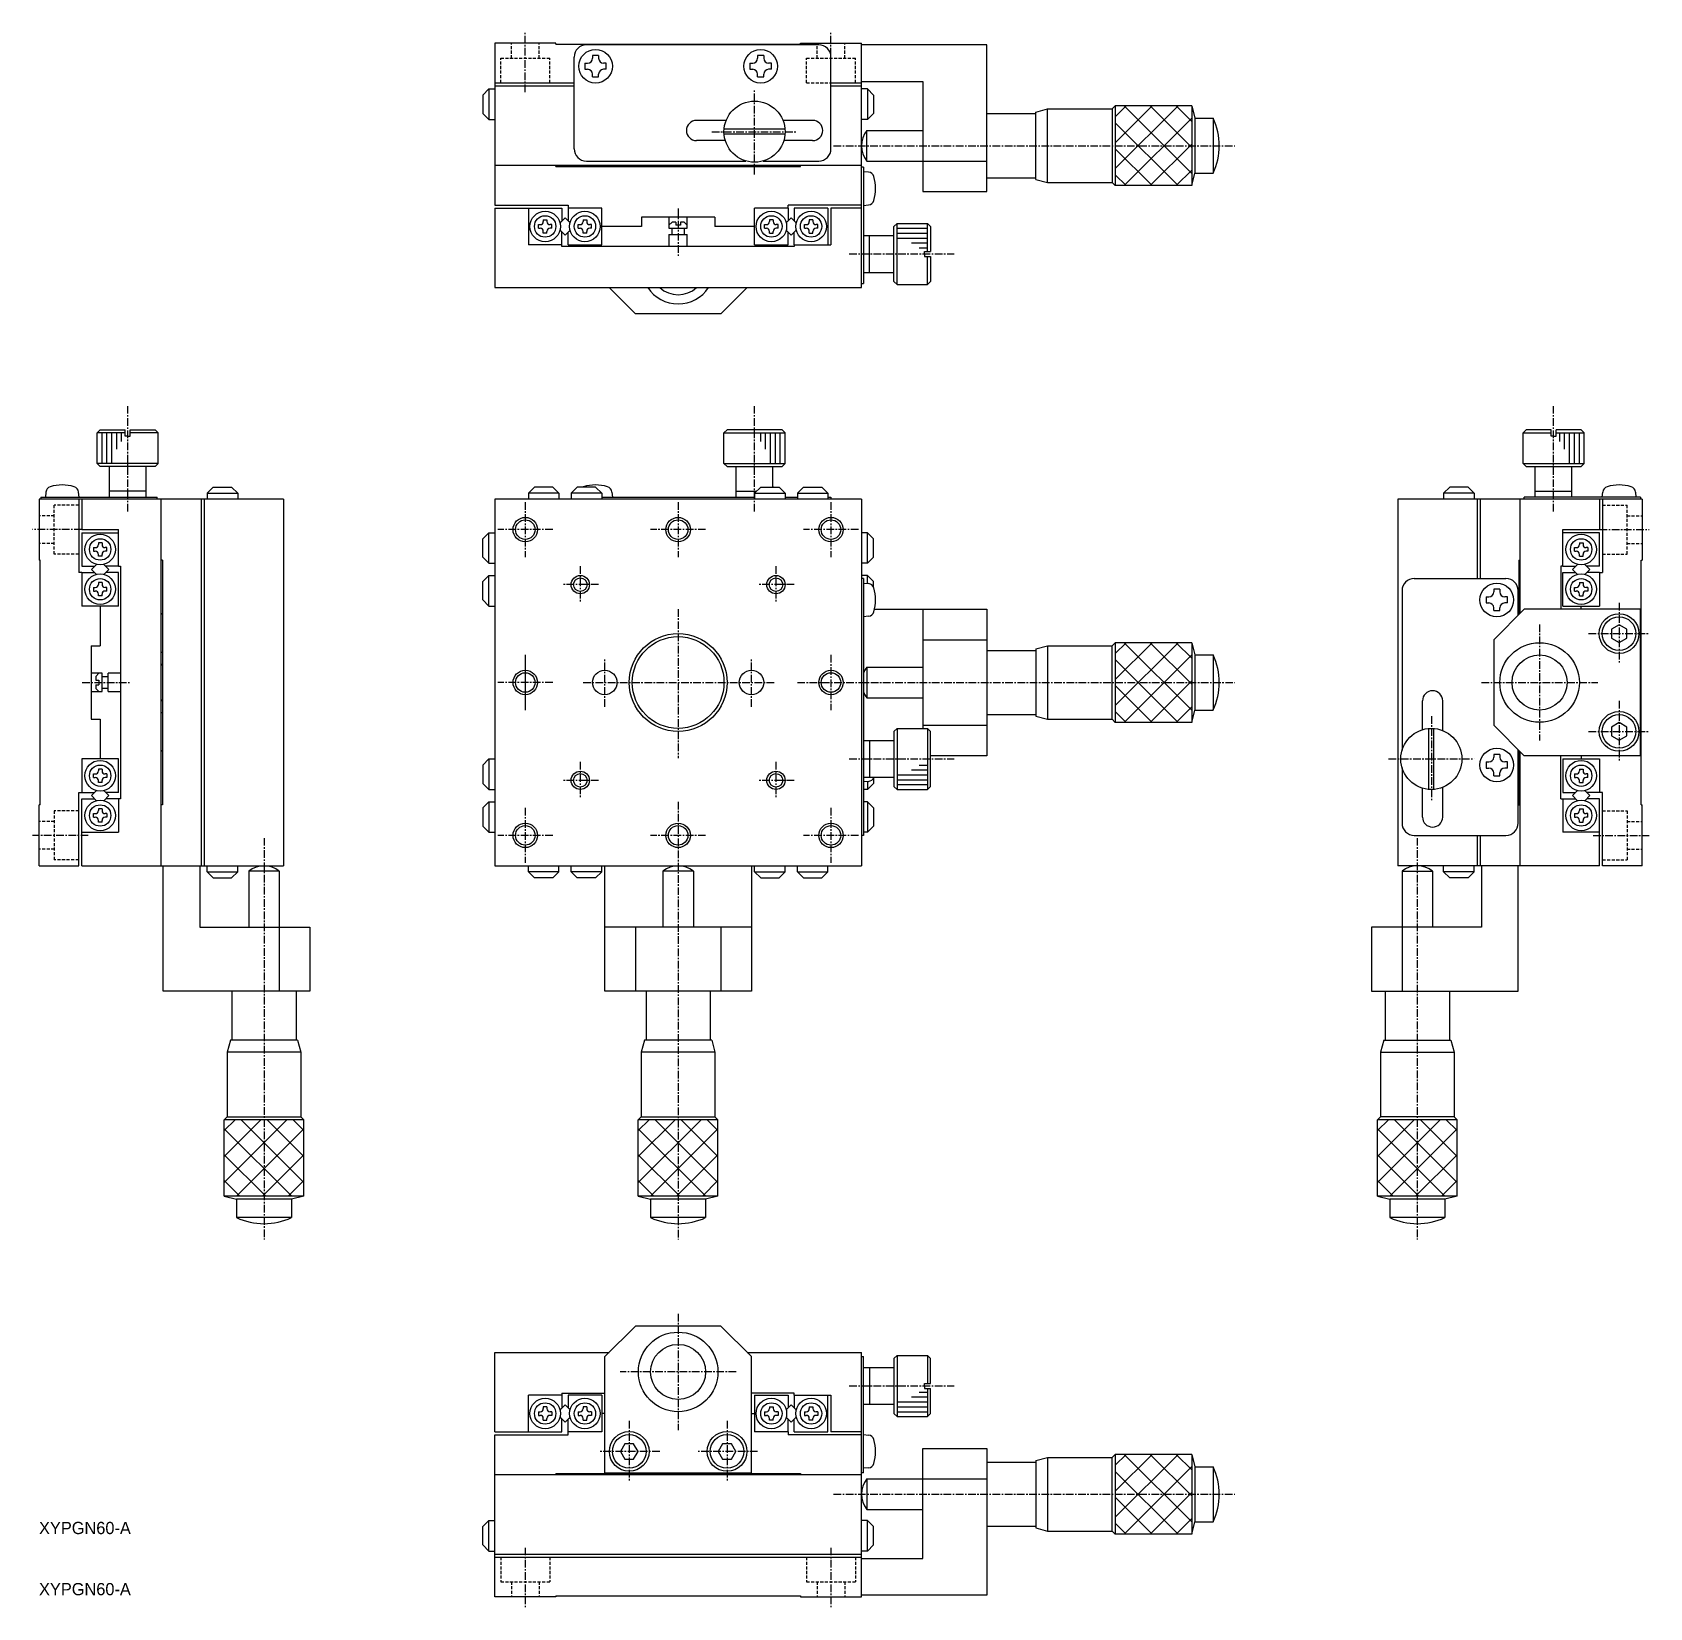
# Model space of a CAD drawing. Extents: x -244 to 20, y -54 to 203.
import ezdxf

# ---------------------------------------------------------------- set-up
doc = ezdxf.new("R2010")
doc.units = 0
doc.linetypes.add('CENTER', pattern=[2, 1.25, -0.25, 0.25, -0.25])
doc.linetypes.add('DASHED', pattern=[0.75, 0.5, -0.25])
doc.layers.get('0').update_dxf_attribs({"linetype": 'CONTINUOUS'})
doc.layers.add('CENTER', color=1, linetype='CENTER')

msp = doc.modelspace()

# ---------------------------------------------------------------- texts
at = {"color": 7, "linetype": 'CONTINUOUS'}
for p in [(-243.1, -42.39), (-243.1, -52.39)]:
    msp.add_text('XYPGN60-A', height=2, dxfattribs=at).set_placement(p)

# ---------------------------------------------------------------- linework, layer by layer
at = {"color": 7, "linetype": 'CONTINUOUS'}
for p, q in [((-168.57, 201.44), (-168.57, 174.94)), ((-158.57, 201.44), (-168.57, 201.44)), ((-158.57, 201.24), (-158.57, 201.44)), ((-158.57, 201.24), (-118.57, 201.24)), ((-115.57, 201.14), (-153.57, 201.14)), ((-118.57, 201.44), (-108.57, 201.44)), ((-118.57, 201.24), (-118.57, 201.44)), ((-108.57, 161.44), (-108.57, 201.44)), ((-88.07, 201.14), (-108.57, 201.14)), ((-88.07, 177.14), (-88.07, 201.14)), ((-155.57, 184.14), (-155.57, 199.14)), ((-151.57, 199.39), (-152.57, 199.39)), ((-152.57, 199.39), (-152.57, 198.94)), ((-151.57, 199.39), (-151.57, 198.94)), ((-124.57, 199.39), (-125.57, 199.39)), ((-125.57, 199.39), (-125.57, 198.94)), ((-124.57, 199.39), (-124.57, 198.94)), ((-113.57, 184.14), (-113.57, 199.14)), ((-153.82, 198.14), (-153.37, 198.14)), ((-153.82, 198.14), (-153.82, 197.14)), ((-153.82, 197.14), (-153.37, 197.14)), ((-152.57, 195.89), (-152.57, 196.34)), ((-152.57, 195.89), (-151.57, 195.89)), ((-151.57, 195.89), (-151.57, 196.34)), ((-150.32, 198.14), (-150.77, 198.14)), ((-150.32, 197.14), (-150.77, 197.14)), ((-150.32, 197.14), (-150.32, 198.14)), ((-126.82, 198.14), (-126.37, 198.14)), ((-126.82, 198.14), (-126.82, 197.14)), ((-126.82, 197.14), (-126.37, 197.14)), ((-125.57, 195.89), (-125.57, 196.34)), ((-125.57, 195.89), (-124.57, 195.89)), ((-124.57, 195.89), (-124.57, 196.34)), ((-123.32, 198.14), (-123.77, 198.14)), ((-123.32, 197.14), (-123.77, 197.14)), ((-123.32, 197.14), (-123.32, 198.14)), ((-170.53, 192.94), (-169.53, 193.94)), ((-169.53, 193.94), (-169.53, 188.94)), ((-169.53, 193.94), (-168.57, 193.94)), ((-168.57, 194.94), (-155.57, 194.94)), ((-168.57, 194.44), (-155.57, 194.44)), ((-113.57, 194.94), (-108.57, 194.94)), ((-113.57, 194.44), (-108.57, 194.44)), ((-108.57, 195.14), (-98.57, 195.14)), ((-107.61, 193.94), (-108.57, 193.94)), ((-106.61, 192.94), (-107.61, 193.94)), ((-107.61, 193.94), (-107.61, 188.94)), ((-98.57, 195.14), (-98.57, 177.14)), ((-170.53, 192.94), (-170.53, 189.94)), ((-106.61, 192.94), (-106.61, 189.94)), ((-80.07, 190.14), (-78.14, 190.66)), ((-78.14, 190.66), (-67.57, 190.66)), ((-78.14, 178.62), (-78.14, 190.62)), ((-67.07, 191.16), (-67.57, 190.66)), ((-67.57, 190.66), (-67.57, 178.62)), ((-67.07, 191.16), (-67.07, 178.12)), ((-54.57, 191.16), (-67.07, 191.16)), ((-54.57, 191.16), (-54.57, 178.12)), ((-54.57, 191.16), (-54.07, 189.14)), ((-170.53, 189.94), (-169.53, 188.94)), ((-169.53, 188.94), (-168.57, 188.94)), ((-130.71, 188.79), (-135.57, 188.79)), ((-116.57, 188.79), (-121.42, 188.79)), ((-107.61, 188.94), (-108.57, 188.94)), ((-106.61, 189.94), (-107.61, 188.94)), ((-88.07, 189.89), (-80.07, 189.89)), ((-80.07, 179.14), (-80.07, 190.14)), ((-54.07, 189.14), (-51.07, 189.14)), ((-54.07, 189.14), (-54.07, 180.14)), ((-51.07, 189.14), (-51.07, 180.14)), ((-130.85, 185.49), (-135.57, 185.49)), ((-121.08, 187.34), (-131.05, 187.34)), ((-121.08, 186.54), (-131.05, 186.54)), ((-116.57, 185.49), (-121.28, 185.49)), ((-107.69, 182.14), (-107.69, 187.14)), ((-107.69, 187.14), (-98.57, 187.14)), ((-168.57, 181.44), (-108.57, 181.44)), ((-158.57, 181.24), (-158.57, 181.44)), ((-158.57, 181.24), (-118.57, 181.24)), ((-153.57, 182.14), (-127.47, 182.14)), ((-124.67, 182.14), (-115.57, 182.14)), ((-118.57, 181.24), (-118.57, 181.44)), ((-108.27, 181.14), (-108.57, 181.14)), ((-108.27, 181.14), (-108.27, 162.14)), ((-107.42, 180.31), (-108.27, 180.39)), ((-107.69, 182.14), (-88.07, 182.14)), ((-54.57, 178.12), (-54.07, 180.14)), ((-54.07, 180.14), (-51.07, 180.14)), ((-88.07, 179.39), (-80.07, 179.39)), ((-80.07, 179.14), (-78.14, 178.62)), ((-78.14, 178.62), (-67.57, 178.62)), ((-67.07, 178.12), (-67.57, 178.62)), ((-54.57, 178.12), (-67.07, 178.12)), ((-168.57, 174.94), (-156.57, 174.94)), ((-156.57, 174.94), (-156.57, 174.44)), ((-120.57, 174.44), (-120.57, 174.94)), ((-108.57, 174.94), (-120.57, 174.94)), ((-108.27, 174.89), (-107.42, 174.96)), ((-98.57, 177.14), (-88.07, 177.14)), ((-168.57, 174.44), (-157.57, 174.44)), ((-168.57, 174.44), (-168.57, 161.44)), ((-163.07, 174.44), (-163.07, 168.44)), ((-160.62, 172.54), (-160.02, 172.54)), ((-160.62, 172.54), (-160.62, 172.24)), ((-160.02, 172.54), (-160.02, 172.24)), ((-157.89, 172.03), (-157.07, 172.85)), ((-157.57, 174.44), (-157.57, 172.35)), ((-157.07, 172.85), (-156.25, 172.03)), ((-156.57, 174.44), (-156.57, 172.35)), ((-151.07, 174.44), (-156.57, 174.44)), ((-154.12, 172.54), (-153.52, 172.54)), ((-154.12, 172.54), (-154.12, 172.24)), ((-153.52, 172.54), (-153.52, 172.24)), ((-151.07, 168.44), (-151.07, 174.44)), ((-144.57, 172.94), (-144.57, 171.44)), ((-132.57, 172.94), (-144.57, 172.94)), ((-140.07, 172.94), (-140.07, 171.14)), ((-139.57, 172.14), (-140.07, 171.64)), ((-138.97, 172.14), (-139.57, 172.14)), ((-138.97, 172.14), (-138.97, 171.64)), ((-137.57, 172.14), (-138.17, 172.14)), ((-138.17, 172.14), (-138.17, 171.64)), ((-137.57, 172.14), (-137.07, 171.64)), ((-137.07, 171.14), (-137.07, 172.94)), ((-132.57, 172.94), (-132.57, 171.44)), ((-126.07, 168.44), (-126.07, 174.44)), ((-120.57, 174.44), (-126.07, 174.44)), ((-123.02, 172.54), (-123.62, 172.54)), ((-123.62, 172.54), (-123.62, 172.24)), ((-123.02, 172.54), (-123.02, 172.24)), ((-120.07, 172.85), (-120.89, 172.03)), ((-120.57, 174.44), (-120.57, 172.35)), ((-119.25, 172.03), (-120.07, 172.85)), ((-119.57, 174.44), (-119.57, 172.35)), ((-114.07, 174.44), (-119.57, 174.44)), ((-116.52, 172.54), (-117.12, 172.54)), ((-117.12, 172.54), (-117.12, 172.24)), ((-116.52, 172.54), (-116.52, 172.24)), ((-114.07, 174.44), (-114.07, 168.44)), ((-108.57, 174.44), (-113.57, 174.44)), ((-113.57, 174.44), (-113.57, 168.44)), ((-161.42, 171.14), (-161.42, 171.74)), ((-161.42, 171.74), (-161.12, 171.74)), ((-161.42, 171.14), (-161.12, 171.14)), ((-160.62, 170.34), (-160.62, 170.64)), ((-160.02, 170.34), (-160.62, 170.34)), ((-160.02, 170.34), (-160.02, 170.64)), ((-159.22, 171.74), (-159.52, 171.74)), ((-159.22, 171.14), (-159.52, 171.14)), ((-159.22, 171.14), (-159.22, 171.74)), ((-157.89, 170.85), (-157.07, 170.02)), ((-157.57, 168.44), (-157.57, 170.52)), ((-157.07, 170.02), (-156.25, 170.85)), ((-156.57, 168.44), (-156.57, 170.52)), ((-154.92, 171.14), (-154.92, 171.74)), ((-154.92, 171.74), (-154.62, 171.74)), ((-154.92, 171.14), (-154.62, 171.14)), ((-154.12, 170.34), (-154.12, 170.64)), ((-153.52, 170.34), (-154.12, 170.34)), ((-153.52, 170.34), (-153.52, 170.64)), ((-152.72, 171.74), (-153.02, 171.74)), ((-152.72, 171.14), (-153.02, 171.14)), ((-152.72, 171.14), (-152.72, 171.74)), ((-144.57, 171.44), (-151.07, 171.44)), ((-140.07, 171.14), (-137.07, 171.14)), ((-140.07, 170.14), (-137.07, 170.14)), ((-140.07, 170.14), (-140.07, 168.14)), ((-139.57, 170.14), (-139.57, 171.14)), ((-138.17, 171.64), (-138.97, 171.64)), ((-137.57, 171.14), (-137.57, 170.14)), ((-137.07, 168.14), (-137.07, 170.14)), ((-126.07, 171.44), (-132.57, 171.44)), ((-124.42, 171.14), (-124.42, 171.74)), ((-124.42, 171.74), (-124.12, 171.74)), ((-124.42, 171.14), (-124.12, 171.14)), ((-123.62, 170.34), (-123.62, 170.64)), ((-123.62, 170.34), (-123.02, 170.34)), ((-123.02, 170.34), (-123.02, 170.64)), ((-122.22, 171.74), (-122.52, 171.74)), ((-122.22, 171.14), (-122.52, 171.14)), ((-122.22, 171.14), (-122.22, 171.74)), ((-120.07, 170.02), (-120.89, 170.85)), ((-120.57, 168.44), (-120.57, 170.52)), ((-119.25, 170.85), (-120.07, 170.02)), ((-119.57, 168.44), (-119.57, 170.52)), ((-117.92, 171.14), (-117.92, 171.74)), ((-117.92, 171.74), (-117.62, 171.74)), ((-117.92, 171.14), (-117.62, 171.14)), ((-117.12, 170.34), (-117.12, 170.64)), ((-117.12, 170.34), (-116.52, 170.34)), ((-116.52, 170.34), (-116.52, 170.64)), ((-115.72, 171.74), (-116.02, 171.74)), ((-115.72, 171.14), (-116.02, 171.14)), ((-115.72, 171.14), (-115.72, 171.74)), ((-108.27, 169.94), (-103.27, 169.94)), ((-107.27, 163.94), (-107.27, 169.94)), ((-103.27, 171.44), (-102.77, 171.94)), ((-103.27, 162.44), (-103.27, 171.44)), ((-102.77, 161.94), (-102.77, 171.94)), ((-102.77, 171.94), (-97.77, 171.94)), ((-97.77, 167.34), (-97.77, 171.94)), ((-97.77, 171.94), (-97.27, 171.44)), ((-97.27, 171.44), (-97.27, 167.34)), ((-157.57, 168.44), (-163.07, 168.44)), ((-157.57, 168.14), (-157.57, 168.44)), ((-119.57, 168.14), (-157.57, 168.14)), ((-156.57, 168.44), (-151.07, 168.44)), ((-126.07, 168.44), (-120.57, 168.44)), ((-119.57, 168.44), (-119.57, 168.14)), ((-119.57, 168.44), (-113.57, 168.44)), ((-98.27, 166.94), (-98.27, 167.34)), ((-98.27, 167.34), (-97.27, 167.34)), ((-98.27, 166.94), (-98.27, 166.54)), ((-98.27, 166.54), (-97.27, 166.54)), ((-97.77, 161.94), (-97.77, 166.54)), ((-97.27, 166.54), (-97.27, 162.44)), ((-168.57, 161.44), (-108.57, 161.44)), ((-145.57, 157.14), (-149.87, 161.44)), ((-131.57, 157.14), (-127.27, 161.44)), ((-108.57, 162.14), (-108.27, 162.14)), ((-108.27, 163.94), (-103.27, 163.94)), ((-102.77, 161.94), (-103.27, 162.44)), ((-102.77, 161.94), (-97.77, 161.94)), ((-97.27, 162.44), (-97.77, 161.94)), ((-131.57, 157.14), (-145.57, 157.14)), ((-233.6, 137.67), (-233.1, 138.17)), ((-229, 137.67), (-233.6, 137.67)), ((-233.6, 132.67), (-233.6, 137.67)), ((-233.1, 138.17), (-229, 138.17)), ((-229, 137.17), (-229, 138.17)), ((-228.2, 138.17), (-224.1, 138.17)), ((-228.2, 137.17), (-228.2, 138.17)), ((-223.6, 137.67), (-228.2, 137.67)), ((-224.1, 138.17), (-223.6, 137.67)), ((-223.6, 132.67), (-223.6, 137.67)), ((-130.57, 138.17), (-131.07, 137.67)), ((-131.07, 137.67), (-121.07, 137.67)), ((-131.07, 132.67), (-131.07, 137.67)), ((-121.57, 138.17), (-130.57, 138.17)), ((-121.07, 137.67), (-121.57, 138.17)), ((-121.07, 132.67), (-121.07, 137.67)), ((0.13, 138.17), (-0.37, 137.67)), ((-0.37, 137.67), (4.23, 137.67)), ((-0.37, 132.67), (-0.37, 137.67)), ((4.23, 138.17), (0.13, 138.17)), ((4.23, 137.17), (4.23, 138.17)), ((9.13, 138.17), (5.03, 138.17)), ((5.03, 137.17), (5.03, 138.17)), ((5.03, 137.67), (9.63, 137.67)), ((9.63, 137.67), (9.13, 138.17)), ((9.63, 132.67), (9.63, 137.67)), ((-228.6, 137.17), (-229, 137.17)), ((-228.6, 137.17), (-228.2, 137.17)), ((4.63, 137.17), (4.23, 137.17)), ((4.63, 137.17), (5.03, 137.17)), ((-223.6, 132.67), (-233.6, 132.67)), ((-233.1, 132.17), (-233.6, 132.67)), ((-223.6, 132.67), (-224.1, 132.17)), ((-131.07, 132.67), (-121.07, 132.67)), ((-131.07, 132.67), (-130.57, 132.17)), ((-121.57, 132.17), (-121.07, 132.67)), ((-0.37, 132.67), (9.63, 132.67)), ((-0.37, 132.67), (0.13, 132.17)), ((9.13, 132.17), (9.63, 132.67)), ((-224.1, 132.17), (-233.1, 132.17)), ((-231.6, 127.17), (-231.6, 132.17)), ((-225.6, 127.17), (-225.6, 132.17)), ((-130.57, 132.17), (-121.57, 132.17)), ((-129.07, 127.17), (-129.07, 132.17)), ((-123.07, 128.83), (-123.07, 132.17)), ((0.13, 132.17), (9.13, 132.17)), ((1.63, 127.17), (1.63, 132.17)), ((7.63, 127.17), (7.63, 132.17)), ((-242.8, 127.17), (-242.8, 126.87)), ((-242.8, 127.17), (-223.8, 127.17)), ((-241.97, 128.01), (-242.05, 127.17)), ((-236.55, 127.17), (-236.62, 128.01)), ((-225.6, 128.17), (-231.6, 128.17)), ((-223.8, 126.87), (-223.8, 127.17)), ((-214.6, 128.83), (-215.6, 127.83)), ((-215.6, 127.83), (-210.6, 127.83)), ((-215.6, 127.83), (-215.6, 126.87)), ((-214.6, 128.83), (-211.6, 128.83)), ((-211.6, 128.83), (-210.6, 127.83)), ((-210.6, 127.83), (-210.6, 126.87)), ((-162.07, 128.83), (-163.07, 127.83)), ((-158.07, 127.83), (-163.07, 127.83)), ((-163.07, 127.83), (-163.07, 126.87)), ((-159.07, 128.83), (-162.07, 128.83)), ((-159.07, 128.83), (-158.07, 127.83)), ((-158.07, 127.83), (-158.07, 126.87)), ((-155.07, 128.83), (-156.07, 127.83)), ((-151.07, 127.83), (-156.07, 127.83)), ((-156.07, 127.83), (-156.07, 126.87)), ((-152.07, 128.83), (-155.07, 128.83)), ((-152.07, 128.83), (-151.07, 127.83)), ((-151.07, 127.83), (-151.07, 126.87)), ((-151.07, 127.17), (-126.07, 127.17)), ((-149.39, 128.01), (-149.32, 127.17)), ((-129.07, 128.17), (-125.73, 128.17)), ((-125.07, 128.83), (-126.07, 127.83)), ((-126.07, 127.83), (-121.07, 127.83)), ((-126.07, 127.83), (-126.07, 126.87)), ((-125.07, 128.83), (-122.07, 128.83)), ((-122.07, 128.83), (-121.07, 127.83)), ((-121.07, 127.83), (-121.07, 126.87)), ((-121.07, 127.17), (-119.07, 127.17)), ((-118.07, 128.83), (-119.07, 127.83)), ((-119.07, 127.83), (-114.07, 127.83)), ((-119.07, 127.83), (-119.07, 126.87)), ((-118.07, 128.83), (-115.07, 128.83)), ((-115.07, 128.83), (-114.07, 127.83)), ((-114.07, 127.83), (-114.07, 126.87)), ((-114.07, 127.17), (-113.57, 127.17)), ((-113.57, 127.17), (-113.57, 126.87)), ((-12.37, 128.83), (-13.37, 127.83)), ((-8.37, 127.83), (-13.37, 127.83)), ((-13.37, 127.83), (-13.37, 126.87)), ((-9.37, 128.83), (-12.37, 128.83)), ((-9.37, 128.83), (-8.37, 127.83)), ((-8.37, 127.83), (-8.37, 126.87)), ((18.83, 127.17), (-0.17, 127.17)), ((-0.17, 126.87), (-0.17, 127.17)), ((1.63, 128.17), (7.63, 128.17)), ((12.58, 127.17), (12.66, 128.01)), ((18.01, 128.01), (18.08, 127.17)), ((18.83, 127.17), (18.83, 126.87)), ((-203.1, 126.87), (-243.1, 126.87)), ((-243.1, 126.87), (-243.1, 116.87)), ((-236.6, 126.87), (-236.6, 114.87)), ((-236.1, 126.87), (-236.1, 121.87)), ((-223.1, 66.87), (-223.1, 126.87)), ((-216.6, 126.87), (-216.6, 66.87)), ((-216.1, 126.87), (-216.1, 66.87)), ((-203.1, 126.87), (-203.1, 66.87)), ((-108.57, 126.87), (-168.57, 126.87)), ((-168.57, 126.87), (-168.57, 66.87)), ((-108.57, 126.87), (-108.57, 66.87)), ((-20.87, 126.87), (-20.87, 66.87)), ((19.13, 126.87), (-20.87, 126.87)), ((-7.87, 126.87), (-7.87, 113.87)), ((-7.37, 126.87), (-7.37, 113.87)), ((-0.87, 108.17), (-0.87, 126.87)), ((12.13, 126.87), (12.13, 121.87)), ((12.63, 126.87), (12.63, 114.87)), ((19.13, 126.87), (19.13, 116.87)), ((-236.1, 121.87), (-230.1, 121.87)), ((-230.1, 115.87), (-230.1, 121.87)), ((6.13, 121.87), (12.13, 121.87)), ((6.13, 115.87), (6.13, 121.87)), ((-236.1, 121.37), (-236.1, 115.87)), ((-236.1, 121.37), (-230.1, 121.37)), ((-232.8, 119.72), (-233.4, 119.72)), ((-233.4, 119.72), (-233.4, 119.42)), ((-232.8, 119.72), (-232.8, 119.42)), ((-170.53, 120.37), (-169.53, 121.37)), ((-170.53, 117.37), (-170.53, 120.37)), ((-169.53, 116.37), (-169.53, 121.37)), ((-169.53, 121.37), (-168.57, 121.37)), ((-107.61, 121.37), (-108.57, 121.37)), ((-106.61, 120.37), (-107.61, 121.37)), ((-107.61, 116.37), (-107.61, 121.37)), ((-106.61, 117.37), (-106.61, 120.37)), ((12.13, 121.37), (6.13, 121.37)), ((8.83, 119.72), (9.43, 119.72)), ((8.83, 119.72), (8.83, 119.42)), ((9.43, 119.72), (9.43, 119.42)), ((12.13, 115.87), (12.13, 121.37)), ((-242.9, 116.87), (-243.1, 116.87)), ((-242.9, 76.87), (-242.9, 116.87)), ((-234.2, 118.92), (-234.2, 118.32)), ((-234.2, 118.92), (-233.9, 118.92)), ((-234.2, 118.32), (-233.9, 118.32)), ((-233.4, 117.52), (-233.4, 117.82)), ((-232.8, 117.52), (-233.4, 117.52)), ((-232.8, 117.52), (-232.8, 117.82)), ((-232, 118.92), (-232.3, 118.92)), ((-232, 118.32), (-232.3, 118.32)), ((-232, 118.32), (-232, 118.92)), ((-222.9, 116.87), (-223.1, 116.87)), ((-222.9, 116.87), (-222.9, 76.87)), ((-170.53, 117.37), (-169.53, 116.37)), ((-106.61, 117.37), (-107.61, 116.37)), ((-1.07, 116.87), (-1.07, 107.97)), ((-1.07, 116.87), (-0.87, 116.87)), ((8.03, 118.32), (8.03, 118.92)), ((8.03, 118.92), (8.33, 118.92)), ((8.03, 118.32), (8.33, 118.32)), ((8.83, 117.52), (8.83, 117.82)), ((8.83, 117.52), (9.43, 117.52)), ((9.43, 117.52), (9.43, 117.82)), ((10.23, 118.92), (9.93, 118.92)), ((10.23, 118.32), (9.93, 118.32)), ((10.23, 118.92), (10.23, 118.32)), ((18.93, 76.87), (18.93, 116.87)), ((18.93, 116.87), (19.13, 116.87)), ((-236.1, 114.87), (-236.6, 114.87)), ((-236.1, 115.87), (-234.01, 115.87)), ((-236.1, 114.87), (-234.01, 114.87)), ((-236.1, 114.87), (-236.1, 109.37)), ((-233.69, 116.19), (-234.51, 115.37)), ((-234.51, 115.37), (-233.69, 114.54)), ((-232.51, 116.19), (-231.68, 115.37)), ((-231.68, 115.37), (-232.51, 114.54)), ((-230.1, 115.87), (-232.18, 115.87)), ((-230.1, 114.87), (-232.18, 114.87)), ((-230.1, 115.87), (-229.8, 115.87)), ((-230.1, 109.37), (-230.1, 114.87)), ((-229.8, 115.87), (-229.8, 77.87)), ((-170.53, 113.37), (-169.53, 114.37)), ((-169.53, 116.37), (-168.57, 116.37)), ((-169.53, 109.37), (-169.53, 114.37)), ((-169.53, 114.37), (-168.57, 114.37)), ((-107.61, 116.37), (-108.57, 116.37)), ((-107.61, 114.37), (-108.57, 114.37)), ((-108.27, 113.87), (-108.57, 113.87)), ((-108.27, 113.87), (-108.27, 71.87)), ((-106.61, 113.37), (-107.61, 114.37)), ((-107.61, 113.06), (-107.61, 114.37)), ((-18.17, 113.87), (-3.17, 113.87)), ((5.83, 115.87), (5.83, 108.87)), ((6.13, 115.87), (5.83, 115.87)), ((6.13, 115.87), (8.22, 115.87)), ((6.13, 114.87), (8.22, 114.87)), ((6.13, 109.37), (6.13, 114.87)), ((8.54, 116.19), (7.72, 115.37)), ((7.72, 115.37), (8.54, 114.54)), ((9.72, 116.19), (10.55, 115.37)), ((10.55, 115.37), (9.72, 114.54)), ((12.13, 115.87), (10.05, 115.87)), ((12.13, 114.87), (10.05, 114.87)), ((12.13, 114.87), (12.63, 114.87)), ((12.13, 114.87), (12.13, 109.37)), ((-234.2, 112.42), (-234.2, 111.82)), ((-234.2, 112.42), (-233.9, 112.42)), ((-234.2, 111.82), (-233.9, 111.82)), ((-232.8, 113.22), (-233.4, 113.22)), ((-233.4, 113.22), (-233.4, 112.92)), ((-233.4, 111.02), (-233.4, 111.32)), ((-232.8, 113.22), (-232.8, 112.92)), ((-232.8, 111.02), (-232.8, 111.32)), ((-232, 112.42), (-232.3, 112.42)), ((-232, 111.82), (-232.3, 111.82)), ((-232, 111.82), (-232, 112.42)), ((-170.53, 110.37), (-170.53, 113.37)), ((-108.27, 113.12), (-107.42, 113.04)), ((-106.61, 112.48), (-106.61, 113.37)), ((-20.17, 111.87), (-20.17, 85.77)), ((-5.17, 112.12), (-5.17, 111.67)), ((-4.17, 112.12), (-5.17, 112.12)), ((-4.17, 112.12), (-4.17, 111.67)), ((-1.17, 107.87), (-1.17, 111.87)), ((8.03, 111.82), (8.03, 112.42)), ((8.03, 112.42), (8.33, 112.42)), ((8.03, 111.82), (8.33, 111.82)), ((8.83, 113.22), (9.43, 113.22)), ((8.83, 113.22), (8.83, 112.92)), ((8.83, 111.02), (8.83, 111.32)), ((9.43, 113.22), (9.43, 112.92)), ((9.43, 111.02), (9.43, 111.32)), ((10.23, 112.42), (9.93, 112.42)), ((10.23, 111.82), (9.93, 111.82)), ((10.23, 112.42), (10.23, 111.82)), ((-230.1, 109.37), (-236.1, 109.37)), ((-232.8, 111.02), (-233.4, 111.02)), ((-233.1, 109.37), (-233.1, 102.87)), ((-170.53, 110.37), (-169.53, 109.37)), ((-169.53, 109.37), (-168.57, 109.37)), ((-106.43, 108.87), (-88.07, 108.87)), ((-98.57, 108.87), (-98.57, 89.37)), ((-88.07, 108.87), (-88.07, 84.87)), ((-6.42, 110.87), (-5.97, 110.87)), ((-6.42, 110.87), (-6.42, 109.87)), ((-6.42, 109.87), (-5.97, 109.87)), ((-5.17, 108.62), (-5.17, 109.07)), ((-5.17, 103.87), (-0.17, 108.87)), ((-5.17, 108.62), (-4.17, 108.62)), ((-4.17, 108.62), (-4.17, 109.07)), ((-2.92, 110.87), (-3.37, 110.87)), ((-2.92, 109.87), (-3.37, 109.87)), ((-2.92, 109.87), (-2.92, 110.87)), ((18.83, 108.87), (-0.17, 108.87)), ((6.13, 109.37), (12.13, 109.37)), ((8.83, 111.02), (9.43, 111.02)), ((9.13, 108.87), (9.13, 109.37)), ((18.83, 84.87), (18.83, 108.87)), ((-222.9, 107.97), (-223.1, 108.17)), ((-107.42, 107.69), (-108.27, 107.62)), ((15.33, 106.31), (14.08, 105.59)), ((16.58, 105.59), (15.33, 106.31)), ((-98.57, 103.87), (-88.07, 103.87)), ((-67.07, 103.38), (-67.57, 102.88)), ((-67.07, 103.38), (-67.07, 90.35)), ((-54.57, 103.38), (-67.07, 103.38)), ((-54.57, 103.38), (-54.57, 90.35)), ((-54.57, 103.38), (-54.07, 101.37)), ((-5.17, 103.87), (-5.17, 89.87)), ((14.08, 105.59), (14.08, 104.14)), ((14.08, 104.14), (15.33, 103.42)), ((15.33, 103.42), (16.58, 104.14)), ((16.58, 104.14), (16.58, 105.59)), ((-234.6, 102.87), (-233.1, 102.87)), ((-234.6, 102.87), (-234.6, 90.87)), ((-163.57, 101.37), (-163.57, 92.37)), ((-88.07, 102.12), (-80.07, 102.12)), ((-80.07, 102.37), (-78.14, 102.88)), ((-80.07, 102.37), (-80.07, 91.37)), ((-78.14, 102.88), (-78.14, 90.88)), ((-78.14, 102.88), (-67.57, 102.88)), ((-67.57, 90.85), (-67.57, 102.88)), ((-54.07, 101.37), (-51.07, 101.37)), ((-54.07, 101.37), (-54.07, 92.37)), ((-51.07, 101.37), (-51.07, 92.37)), ((-232.8, 98.37), (-234.6, 98.37)), ((-233.8, 97.87), (-233.3, 98.37)), ((-232.8, 95.37), (-232.8, 98.37)), ((-231.8, 95.37), (-231.8, 98.37)), ((-229.8, 98.37), (-231.8, 98.37)), ((-107.69, 99.37), (-107.69, 94.37)), ((-107.69, 99.37), (-98.57, 99.37)), ((-234.6, 95.37), (-232.8, 95.37)), ((-233.8, 97.87), (-233.8, 97.27)), ((-233.8, 97.27), (-233.3, 97.27)), ((-233.8, 96.47), (-233.8, 95.87)), ((-233.8, 96.47), (-233.3, 96.47)), ((-233.8, 95.87), (-233.3, 95.37)), ((-233.3, 97.27), (-233.3, 96.47)), ((-232.8, 97.87), (-231.8, 97.87)), ((-231.8, 95.87), (-232.8, 95.87)), ((-231.8, 95.37), (-229.8, 95.37)), ((-107.69, 94.37), (-98.57, 94.37)), ((-16.82, 89.15), (-16.82, 93.87)), ((-13.52, 89.01), (-13.52, 93.87)), ((-234.6, 90.87), (-233.1, 90.87)), ((-233.1, 90.87), (-233.1, 84.37)), ((-88.07, 91.62), (-80.07, 91.62)), ((-80.07, 91.37), (-78.14, 90.85)), ((-78.14, 90.85), (-67.57, 90.85)), ((-67.07, 90.35), (-67.57, 90.85)), ((-54.57, 90.35), (-67.07, 90.35)), ((-54.57, 90.35), (-54.07, 92.37)), ((-54.07, 92.37), (-51.07, 92.37)), ((15.33, 90.31), (14.08, 89.59)), ((16.58, 89.59), (15.33, 90.31)), ((-108.27, 87.37), (-103.27, 87.37)), ((-107.27, 87.37), (-107.27, 81.37)), ((-102.77, 89.37), (-103.27, 88.87)), ((-103.27, 88.87), (-103.27, 79.87)), ((-102.77, 89.37), (-102.77, 79.37)), ((-102.77, 89.37), (-97.77, 89.37)), ((-98.57, 89.87), (-88.07, 89.87)), ((-97.77, 89.37), (-97.77, 79.37)), ((-97.27, 88.87), (-97.77, 89.37)), ((-97.27, 79.87), (-97.27, 88.87)), ((-15.77, 79.38), (-15.77, 89.35)), ((-14.97, 79.38), (-14.97, 89.35)), ((-5.17, 89.87), (-0.17, 84.87)), ((14.08, 89.59), (14.08, 88.14)), ((14.08, 88.14), (15.33, 87.42)), ((15.33, 87.42), (16.58, 88.14)), ((16.58, 88.14), (16.58, 89.59)), ((-222.9, 85.77), (-223.1, 85.57)), ((-88.07, 84.87), (-97.27, 84.87)), ((-5.17, 85.12), (-5.17, 84.67)), ((-4.17, 85.12), (-5.17, 85.12)), ((-4.17, 85.12), (-4.17, 84.67)), ((-1.17, 73.87), (-1.17, 85.87)), ((-1.07, 85.77), (-1.07, 76.87)), ((-0.87, 66.87), (-0.87, 85.57)), ((18.83, 84.87), (-0.17, 84.87)), ((5.83, 77.87), (5.83, 84.87)), ((9.13, 84.87), (9.13, 84.37)), ((-236.1, 84.37), (-236.1, 78.87)), ((-230.1, 84.37), (-236.1, 84.37)), ((-232.8, 82.72), (-233.4, 82.72)), ((-233.4, 82.72), (-233.4, 82.42)), ((-232.8, 82.72), (-232.8, 82.42)), ((-230.1, 78.87), (-230.1, 84.37)), ((-170.53, 83.37), (-169.53, 84.37)), ((-170.53, 83.37), (-170.53, 80.37)), ((-169.53, 84.37), (-169.53, 79.37)), ((-169.53, 84.37), (-168.57, 84.37)), ((-20.17, 82.97), (-20.17, 73.87)), ((-6.42, 83.87), (-5.97, 83.87)), ((-6.42, 83.87), (-6.42, 82.87)), ((-6.42, 82.87), (-5.97, 82.87)), ((-5.17, 81.62), (-5.17, 82.07)), ((-4.17, 81.62), (-4.17, 82.07)), ((-2.92, 83.87), (-3.37, 83.87)), ((-2.92, 82.87), (-3.37, 82.87)), ((-2.92, 82.87), (-2.92, 83.87)), ((6.13, 84.37), (6.13, 78.87)), ((6.13, 84.37), (12.13, 84.37)), ((8.83, 82.72), (9.43, 82.72)), ((8.83, 82.72), (8.83, 82.42)), ((9.43, 82.72), (9.43, 82.42)), ((12.13, 84.37), (12.13, 78.87)), ((-234.2, 81.32), (-234.2, 81.92)), ((-234.2, 81.92), (-233.9, 81.92)), ((-234.2, 81.32), (-233.9, 81.32)), ((-233.4, 80.52), (-233.4, 80.82)), ((-232.8, 80.52), (-233.4, 80.52)), ((-232.8, 80.52), (-232.8, 80.82)), ((-232, 81.92), (-232.3, 81.92)), ((-232, 81.32), (-232.3, 81.32)), ((-232, 81.92), (-232, 81.32)), ((-170.53, 80.37), (-169.53, 79.37)), ((-169.53, 79.37), (-168.57, 79.37)), ((-108.27, 81.37), (-103.27, 81.37)), ((-107.42, 80.69), (-108.27, 80.62)), ((-107.61, 79.37), (-108.27, 79.37)), ((-107.61, 80.67), (-107.61, 79.37)), ((-106.61, 80.37), (-107.61, 79.37)), ((-106.61, 81.25), (-106.61, 80.37)), ((-103.27, 79.87), (-102.77, 79.37)), ((-102.77, 79.37), (-97.77, 79.37)), ((-97.77, 79.37), (-97.27, 79.87)), ((-16.82, 74.87), (-16.82, 79.58)), ((-13.52, 74.87), (-13.52, 79.72)), ((-5.17, 81.62), (-4.17, 81.62)), ((8.03, 81.92), (8.03, 81.32)), ((8.03, 81.92), (8.33, 81.92)), ((8.03, 81.32), (8.33, 81.32)), ((8.83, 80.52), (8.83, 80.82)), ((8.83, 80.52), (9.43, 80.52)), ((9.43, 80.52), (9.43, 80.82)), ((10.23, 81.92), (9.93, 81.92)), ((10.23, 81.32), (9.93, 81.32)), ((10.23, 81.32), (10.23, 81.92)), ((-243.1, 66.87), (-243.1, 76.87)), ((-242.9, 76.87), (-243.1, 76.87)), ((-236.6, 78.87), (-236.1, 78.87)), ((-236.6, 66.87), (-236.6, 78.87)), ((-236.1, 78.87), (-234.01, 78.87)), ((-236.1, 66.87), (-236.1, 77.87)), ((-236.1, 77.87), (-234.01, 77.87)), ((-234.51, 78.37), (-233.69, 79.19)), ((-233.69, 77.54), (-234.51, 78.37)), ((-231.68, 78.37), (-232.51, 79.19)), ((-232.51, 77.54), (-231.68, 78.37)), ((-230.1, 78.87), (-232.18, 78.87)), ((-230.1, 77.87), (-232.18, 77.87)), ((-229.8, 77.87), (-230.1, 77.87)), ((-230.1, 77.87), (-230.1, 72.37)), ((-222.9, 76.87), (-223.1, 76.87)), ((-170.53, 76.37), (-169.53, 77.37)), ((-169.53, 77.37), (-168.57, 77.37)), ((-169.53, 77.37), (-169.53, 72.37)), ((-107.61, 77.37), (-108.27, 77.37)), ((-106.61, 76.37), (-107.61, 77.37)), ((-107.61, 77.37), (-107.61, 72.37)), ((-1.07, 76.87), (-0.87, 76.87)), ((5.83, 77.87), (6.13, 77.87)), ((6.13, 78.87), (8.22, 78.87)), ((6.13, 77.87), (8.22, 77.87)), ((6.13, 77.87), (6.13, 72.37)), ((7.72, 78.37), (8.54, 79.19)), ((8.54, 77.54), (7.72, 78.37)), ((10.55, 78.37), (9.72, 79.19)), ((9.72, 77.54), (10.55, 78.37)), ((12.13, 78.87), (10.05, 78.87)), ((12.13, 77.87), (10.05, 77.87)), ((12.63, 78.87), (12.13, 78.87)), ((12.13, 66.87), (12.13, 77.87)), ((12.63, 66.87), (12.63, 78.87)), ((18.93, 76.87), (19.13, 76.87)), ((19.13, 66.87), (19.13, 76.87)), ((-234.2, 74.82), (-234.2, 75.42)), ((-234.2, 75.42), (-233.9, 75.42)), ((-234.2, 74.82), (-233.9, 74.82)), ((-232.8, 76.22), (-233.4, 76.22)), ((-233.4, 76.22), (-233.4, 75.92)), ((-233.4, 74.02), (-233.4, 74.32)), ((-232.8, 76.22), (-232.8, 75.92)), ((-232.8, 74.02), (-232.8, 74.32)), ((-232, 75.42), (-232.3, 75.42)), ((-232, 74.82), (-232.3, 74.82)), ((-232, 75.42), (-232, 74.82)), ((-170.53, 76.37), (-170.53, 73.37)), ((-106.61, 76.37), (-106.61, 73.37)), ((8.03, 75.42), (8.03, 74.82)), ((8.03, 75.42), (8.33, 75.42)), ((8.03, 74.82), (8.33, 74.82)), ((8.83, 76.22), (9.43, 76.22)), ((8.83, 76.22), (8.83, 75.92)), ((8.83, 74.02), (8.83, 74.32)), ((9.43, 76.22), (9.43, 75.92)), ((9.43, 74.02), (9.43, 74.32)), ((10.23, 75.42), (9.93, 75.42)), ((10.23, 74.82), (9.93, 74.82)), ((10.23, 74.82), (10.23, 75.42)), ((-236.1, 72.37), (-230.1, 72.37)), ((-232.8, 74.02), (-233.4, 74.02)), ((-170.53, 73.37), (-169.53, 72.37)), ((-169.53, 72.37), (-168.57, 72.37)), ((-108.27, 71.87), (-108.57, 71.87)), ((-107.61, 72.37), (-108.27, 72.37)), ((-106.61, 73.37), (-107.61, 72.37)), ((-18.17, 71.87), (-3.17, 71.87)), ((-7.87, 71.87), (-7.87, 66.87)), ((-7.37, 71.87), (-7.37, 66.87)), ((12.13, 72.37), (6.13, 72.37)), ((8.83, 74.02), (9.43, 74.02)), ((-243.1, 66.87), (-236.6, 66.87)), ((-236.1, 66.87), (-203.1, 66.87)), ((-222.8, 46.37), (-222.8, 66.87)), ((-216.8, 66.87), (-216.8, 56.87)), ((-215.6, 65.91), (-215.6, 66.87)), ((-210.6, 65.91), (-210.6, 66.87)), ((-168.57, 66.87), (-108.57, 66.87)), ((-163.07, 65.91), (-163.07, 66.87)), ((-158.07, 65.91), (-158.07, 66.87)), ((-156.07, 65.91), (-156.07, 66.87)), ((-151.07, 65.91), (-151.07, 66.87)), ((-150.57, 46.37), (-150.57, 66.87)), ((-126.57, 66.87), (-126.57, 46.37)), ((-126.07, 65.91), (-126.07, 66.87)), ((-121.07, 65.91), (-121.07, 66.87)), ((-119.07, 65.91), (-119.07, 66.87)), ((-114.07, 65.91), (-114.07, 66.87)), ((12.13, 66.87), (-20.87, 66.87)), ((-13.37, 65.91), (-13.37, 66.87)), ((-8.37, 65.91), (-8.37, 66.87)), ((-7.17, 66.87), (-7.17, 56.87)), ((-1.17, 46.37), (-1.17, 66.87)), ((19.13, 66.87), (12.63, 66.87)), ((-214.6, 64.91), (-215.6, 65.91)), ((-215.6, 65.91), (-210.6, 65.91)), ((-214.6, 64.91), (-211.6, 64.91)), ((-211.6, 64.91), (-210.6, 65.91)), ((-203.8, 65.99), (-208.8, 65.99)), ((-208.8, 65.99), (-208.8, 56.87)), ((-203.8, 65.99), (-203.8, 46.37)), ((-162.07, 64.91), (-163.07, 65.91)), ((-158.07, 65.91), (-163.07, 65.91)), ((-159.07, 64.91), (-162.07, 64.91)), ((-159.07, 64.91), (-158.07, 65.91)), ((-155.07, 64.91), (-156.07, 65.91)), ((-151.07, 65.91), (-156.07, 65.91)), ((-152.07, 64.91), (-155.07, 64.91)), ((-152.07, 64.91), (-151.07, 65.91)), ((-136.07, 65.99), (-141.07, 65.99)), ((-141.07, 65.99), (-141.07, 56.87)), ((-136.07, 65.99), (-136.07, 56.87)), ((-125.07, 64.91), (-126.07, 65.91)), ((-126.07, 65.91), (-121.07, 65.91)), ((-125.07, 64.91), (-122.07, 64.91)), ((-122.07, 64.91), (-121.07, 65.91)), ((-118.07, 64.91), (-119.07, 65.91)), ((-119.07, 65.91), (-114.07, 65.91)), ((-118.07, 64.91), (-115.07, 64.91)), ((-115.07, 64.91), (-114.07, 65.91)), ((-20.17, 65.99), (-15.17, 65.99)), ((-20.17, 65.99), (-20.17, 46.37)), ((-15.17, 65.99), (-15.17, 56.87)), ((-12.37, 64.91), (-13.37, 65.91)), ((-8.37, 65.91), (-13.37, 65.91)), ((-9.37, 64.91), (-12.37, 64.91)), ((-9.37, 64.91), (-8.37, 65.91)), ((-216.8, 56.87), (-198.8, 56.87)), ((-198.8, 56.87), (-198.8, 46.37)), ((-126.57, 56.87), (-150.57, 56.87)), ((-145.57, 56.87), (-145.57, 46.37)), ((-131.57, 56.87), (-131.57, 46.37)), ((-7.17, 56.87), (-25.17, 56.87)), ((-25.17, 56.87), (-25.17, 46.37)), ((-198.8, 46.37), (-222.8, 46.37)), ((-211.55, 46.37), (-211.55, 38.37)), ((-201.05, 46.37), (-201.05, 38.37)), ((-126.57, 46.37), (-150.57, 46.37)), ((-143.82, 46.37), (-143.82, 38.37)), ((-133.32, 46.37), (-133.32, 38.37)), ((-25.17, 46.37), (-1.17, 46.37)), ((-22.92, 46.37), (-22.92, 38.37)), ((-12.42, 46.37), (-12.42, 38.37)), ((-211.8, 38.37), (-212.32, 36.43)), ((-200.8, 38.37), (-211.8, 38.37)), ((-200.8, 38.37), (-200.28, 36.43)), ((-144.07, 38.37), (-144.59, 36.43)), ((-133.07, 38.37), (-144.07, 38.37)), ((-133.07, 38.37), (-132.55, 36.43)), ((-23.17, 38.37), (-23.69, 36.43)), ((-23.17, 38.37), (-12.17, 38.37)), ((-12.17, 38.37), (-11.65, 36.43)), ((-212.32, 36.43), (-212.32, 25.87)), ((-200.28, 36.43), (-212.28, 36.43)), ((-200.28, 36.43), (-200.28, 25.87)), ((-144.59, 36.43), (-144.59, 25.87)), ((-132.55, 36.43), (-144.55, 36.43)), ((-132.55, 36.43), (-132.55, 25.87)), ((-23.69, 36.43), (-11.69, 36.43)), ((-23.69, 36.43), (-23.69, 25.87)), ((-11.65, 36.43), (-11.65, 25.87)), ((-212.82, 25.37), (-212.32, 25.87)), ((-199.78, 25.37), (-212.82, 25.37)), ((-212.82, 12.87), (-212.82, 25.37)), ((-212.32, 25.87), (-200.28, 25.87)), ((-199.78, 25.37), (-200.28, 25.87)), ((-199.78, 12.87), (-199.78, 25.37)), ((-145.09, 25.37), (-144.59, 25.87)), ((-132.05, 25.37), (-145.09, 25.37)), ((-145.09, 12.87), (-145.09, 25.37)), ((-144.59, 25.87), (-132.55, 25.87)), ((-132.05, 25.37), (-132.55, 25.87)), ((-132.05, 12.87), (-132.05, 25.37)), ((-24.19, 25.37), (-23.69, 25.87)), ((-11.15, 25.37), (-24.19, 25.37)), ((-24.19, 12.87), (-24.19, 25.37)), ((-11.65, 25.87), (-23.69, 25.87)), ((-11.15, 25.37), (-11.65, 25.87)), ((-11.15, 12.87), (-11.15, 25.37)), ((-199.78, 12.87), (-212.82, 12.87)), ((-212.82, 12.87), (-210.8, 12.37)), ((-201.8, 12.37), (-210.8, 12.37)), ((-210.8, 12.37), (-210.8, 9.37)), ((-199.78, 12.87), (-201.8, 12.37)), ((-201.8, 12.37), (-201.8, 9.37)), ((-132.05, 12.87), (-145.09, 12.87)), ((-145.09, 12.87), (-143.07, 12.37)), ((-134.07, 12.37), (-143.07, 12.37)), ((-143.07, 12.37), (-143.07, 9.37)), ((-132.05, 12.87), (-134.07, 12.37)), ((-134.07, 12.37), (-134.07, 9.37)), ((-11.15, 12.87), (-24.19, 12.87)), ((-24.19, 12.87), (-22.17, 12.37)), ((-13.17, 12.37), (-22.17, 12.37)), ((-22.17, 12.37), (-22.17, 9.37)), ((-11.15, 12.87), (-13.17, 12.37)), ((-13.17, 12.37), (-13.17, 9.37)), ((-201.8, 9.37), (-210.8, 9.37)), ((-134.07, 9.37), (-143.07, 9.37)), ((-13.17, 9.37), (-22.17, 9.37)), ((-145.57, -8.37), (-150.57, -13.37)), ((-131.57, -8.37), (-145.57, -8.37)), ((-131.57, -8.37), (-126.57, -13.37)), ((-168.57, -12.67), (-149.87, -12.67)), ((-168.57, -25.67), (-168.57, -12.67)), ((-127.27, -12.67), (-108.57, -12.67)), ((-108.57, -52.67), (-108.57, -12.67)), ((-102.77, -13.17), (-103.27, -13.67)), ((-102.77, -13.17), (-102.77, -23.17)), ((-102.77, -13.17), (-97.77, -13.17)), ((-97.77, -13.17), (-97.77, -17.77)), ((-97.27, -13.67), (-97.77, -13.17)), ((-150.57, -32.37), (-150.57, -13.37)), ((-126.57, -32.37), (-126.57, -13.37)), ((-108.57, -13.37), (-108.27, -13.37)), ((-108.27, -32.37), (-108.27, -13.37)), ((-108.27, -15.17), (-103.27, -15.17)), ((-107.27, -15.17), (-107.27, -21.17)), ((-103.27, -13.67), (-103.27, -22.67)), ((-97.27, -17.77), (-97.27, -13.67)), ((-98.27, -18.17), (-98.27, -17.77)), ((-98.27, -17.77), (-97.27, -17.77)), ((-98.27, -18.17), (-98.27, -18.57)), ((-163.07, -25.67), (-163.07, -19.67)), ((-157.57, -19.67), (-163.07, -19.67)), ((-157.57, -19.37), (-157.57, -19.67)), ((-157.57, -19.37), (-150.57, -19.37)), ((-157.57, -19.67), (-157.57, -21.76)), ((-151.07, -19.67), (-156.57, -19.67)), ((-156.57, -19.67), (-156.57, -21.76)), ((-151.07, -19.67), (-151.07, -25.67)), ((-119.57, -19.37), (-126.57, -19.37)), ((-126.07, -19.67), (-126.07, -25.67)), ((-126.07, -19.67), (-120.57, -19.67)), ((-120.57, -19.67), (-120.57, -21.76)), ((-119.57, -19.67), (-119.57, -19.37)), ((-119.57, -19.67), (-119.57, -21.76)), ((-119.57, -19.67), (-113.57, -19.67)), ((-114.07, -25.67), (-114.07, -19.67)), ((-113.57, -19.67), (-113.57, -25.67)), ((-98.27, -18.57), (-97.27, -18.57)), ((-97.77, -18.57), (-97.77, -23.17)), ((-97.27, -22.67), (-97.27, -18.57)), ((-161.42, -22.37), (-161.42, -22.97)), ((-161.42, -22.37), (-161.12, -22.37)), ((-161.42, -22.97), (-161.12, -22.97)), ((-160.02, -21.57), (-160.62, -21.57)), ((-160.62, -21.57), (-160.62, -21.87)), ((-160.62, -23.77), (-160.62, -23.47)), ((-160.62, -23.77), (-160.02, -23.77)), ((-160.02, -21.57), (-160.02, -21.87)), ((-160.02, -23.77), (-160.02, -23.47)), ((-159.22, -22.37), (-159.52, -22.37)), ((-159.22, -22.97), (-159.52, -22.97)), ((-159.22, -22.37), (-159.22, -22.97)), ((-157.89, -22.08), (-157.07, -21.26)), ((-157.89, -23.26), (-157.07, -24.09)), ((-157.57, -25.67), (-157.57, -23.59)), ((-157.07, -21.26), (-156.25, -22.08)), ((-157.07, -24.09), (-156.25, -23.26)), ((-156.57, -25.67), (-156.57, -23.59)), ((-154.92, -22.37), (-154.92, -22.97)), ((-154.92, -22.37), (-154.62, -22.37)), ((-154.92, -22.97), (-154.62, -22.97)), ((-153.52, -21.57), (-154.12, -21.57)), ((-154.12, -21.57), (-154.12, -21.87)), ((-154.12, -23.77), (-154.12, -23.47)), ((-154.12, -23.77), (-153.52, -23.77)), ((-153.52, -21.57), (-153.52, -21.87)), ((-153.52, -23.77), (-153.52, -23.47)), ((-152.72, -22.37), (-153.02, -22.37)), ((-152.72, -22.97), (-153.02, -22.97)), ((-152.72, -22.37), (-152.72, -22.97)), ((-150.57, -22.67), (-151.07, -22.67)), ((-126.57, -22.67), (-126.07, -22.67)), ((-124.42, -22.37), (-124.42, -22.97)), ((-124.42, -22.37), (-124.12, -22.37)), ((-124.42, -22.97), (-124.12, -22.97)), ((-123.62, -21.57), (-123.02, -21.57)), ((-123.62, -21.57), (-123.62, -21.87)), ((-123.62, -23.77), (-123.62, -23.47)), ((-123.02, -23.77), (-123.62, -23.77)), ((-123.02, -21.57), (-123.02, -21.87)), ((-123.02, -23.77), (-123.02, -23.47)), ((-122.22, -22.37), (-122.52, -22.37)), ((-122.22, -22.97), (-122.52, -22.97)), ((-122.22, -22.37), (-122.22, -22.97)), ((-120.07, -21.26), (-120.89, -22.08)), ((-120.07, -24.09), (-120.89, -23.26)), ((-120.57, -25.67), (-120.57, -23.59)), ((-119.25, -22.08), (-120.07, -21.26)), ((-119.25, -23.26), (-120.07, -24.09)), ((-119.57, -25.67), (-119.57, -23.59)), ((-117.92, -22.37), (-117.92, -22.97)), ((-117.92, -22.37), (-117.62, -22.37)), ((-117.92, -22.97), (-117.62, -22.97)), ((-117.12, -21.57), (-116.52, -21.57)), ((-117.12, -21.57), (-117.12, -21.87)), ((-117.12, -23.77), (-117.12, -23.47)), ((-116.52, -23.77), (-117.12, -23.77)), ((-116.52, -21.57), (-116.52, -21.87)), ((-116.52, -23.77), (-116.52, -23.47)), ((-115.72, -22.37), (-116.02, -22.37)), ((-115.72, -22.97), (-116.02, -22.97)), ((-115.72, -22.37), (-115.72, -22.97)), ((-108.27, -21.17), (-103.27, -21.17)), ((-103.27, -22.67), (-102.77, -23.17)), ((-102.77, -23.17), (-97.77, -23.17)), ((-97.77, -23.17), (-97.27, -22.67)), ((-168.57, -25.67), (-157.57, -25.67)), ((-168.57, -52.67), (-168.57, -26.17)), ((-168.57, -26.17), (-156.57, -26.17)), ((-156.57, -26.17), (-156.57, -25.67)), ((-151.07, -25.67), (-156.57, -25.67)), ((-120.57, -25.67), (-126.07, -25.67)), ((-120.57, -25.67), (-120.57, -26.17)), ((-108.57, -26.17), (-120.57, -26.17)), ((-119.57, -25.67), (-114.07, -25.67)), ((-108.57, -25.67), (-113.57, -25.67)), ((-108.27, -26.12), (-107.42, -26.2)), ((-147.29, -27.62), (-148.01, -28.87)), ((-148.01, -28.87), (-147.29, -30.12)), ((-145.85, -27.62), (-147.29, -27.62)), ((-145.12, -28.87), (-145.85, -27.62)), ((-145.85, -30.12), (-145.12, -28.87)), ((-131.29, -27.62), (-132.01, -28.87)), ((-132.01, -28.87), (-131.29, -30.12)), ((-129.85, -27.62), (-131.29, -27.62)), ((-129.12, -28.87), (-129.85, -27.62)), ((-129.85, -30.12), (-129.12, -28.87)), ((-98.57, -46.37), (-98.57, -28.37)), ((-98.57, -28.37), (-88.07, -28.37)), ((-88.07, -28.37), (-88.07, -52.37)), ((-147.29, -30.12), (-145.85, -30.12)), ((-131.29, -30.12), (-129.85, -30.12)), ((-107.42, -31.55), (-108.27, -31.62)), ((-88.07, -30.62), (-80.07, -30.62)), ((-80.07, -30.37), (-78.14, -29.85)), ((-80.07, -30.37), (-80.07, -41.37)), ((-78.14, -29.85), (-78.14, -41.85)), ((-78.14, -29.85), (-67.57, -29.85)), ((-67.07, -29.35), (-67.57, -29.85)), ((-67.57, -41.89), (-67.57, -29.85)), ((-67.07, -29.35), (-67.07, -42.39)), ((-54.57, -29.35), (-67.07, -29.35)), ((-54.57, -29.35), (-54.57, -42.39)), ((-54.57, -29.35), (-54.07, -31.37)), ((-54.07, -31.37), (-51.07, -31.37)), ((-54.07, -31.37), (-54.07, -40.37)), ((-51.07, -31.37), (-51.07, -40.37)), ((-168.57, -32.67), (-108.57, -32.67)), ((-158.57, -32.47), (-118.57, -32.47)), ((-158.57, -32.47), (-158.57, -32.67)), ((-150.57, -32.37), (-126.57, -32.37)), ((-118.57, -32.47), (-118.57, -32.67)), ((-108.27, -32.37), (-108.57, -32.37)), ((-107.69, -33.37), (-107.69, -38.37)), ((-107.69, -33.37), (-88.07, -33.37)), ((-107.69, -38.37), (-98.57, -38.37)), ((-170.53, -41.17), (-169.53, -40.17)), ((-170.53, -44.17), (-170.53, -41.17)), ((-169.53, -45.17), (-169.53, -40.17)), ((-169.53, -40.17), (-168.57, -40.17)), ((-107.61, -40.17), (-108.57, -40.17)), ((-106.61, -41.17), (-107.61, -40.17)), ((-107.61, -45.17), (-107.61, -40.17)), ((-106.61, -44.17), (-106.61, -41.17)), ((-88.07, -41.12), (-80.07, -41.12)), ((-80.07, -41.37), (-78.14, -41.89)), ((-78.14, -41.89), (-67.57, -41.89)), ((-67.07, -42.39), (-67.57, -41.89)), ((-54.57, -42.39), (-54.07, -40.37)), ((-54.07, -40.37), (-51.07, -40.37)), ((-170.53, -44.17), (-169.53, -45.17)), ((-106.61, -44.17), (-107.61, -45.17)), ((-54.57, -42.39), (-67.07, -42.39)), ((-169.53, -45.17), (-168.57, -45.17)), ((-168.57, -45.67), (-108.57, -45.67)), ((-168.57, -46.17), (-108.57, -46.17)), ((-107.61, -45.17), (-108.57, -45.17)), ((-108.57, -46.37), (-98.57, -46.37)), ((-158.57, -52.67), (-168.57, -52.67)), ((-158.57, -52.47), (-118.57, -52.47)), ((-158.57, -52.47), (-158.57, -52.67)), ((-118.57, -52.47), (-118.57, -52.67)), ((-118.57, -52.67), (-108.57, -52.67)), ((-88.07, -52.37), (-108.57, -52.37))]:
    msp.add_line(p, q, dxfattribs=at)
at = {"color": 3, "linetype": 'DASHED'}
for p, q in [((-165.82, 198.94), (-165.82, 201.44)), ((-161.32, 198.94), (-161.32, 201.44)), ((-115.82, 198.94), (-115.82, 201.44)), ((-111.32, 198.94), (-111.32, 201.44)), ((-167.57, 198.94), (-159.57, 198.94)), ((-167.57, 194.94), (-167.57, 198.94)), ((-159.57, 194.94), (-159.57, 198.94)), ((-117.57, 198.94), (-109.57, 198.94)), ((-117.57, 194.94), (-117.57, 198.94)), ((-109.57, 194.94), (-109.57, 198.94)), ((-117.57, 194.94), (-113.57, 194.94)), ((-240.6, 117.87), (-240.6, 125.87)), ((-236.6, 125.87), (-240.6, 125.87)), ((12.63, 125.87), (16.63, 125.87)), ((16.63, 117.87), (16.63, 125.87)), ((-240.6, 124.12), (-243.1, 124.12)), ((16.63, 124.12), (19.13, 124.12)), ((-240.6, 119.62), (-243.1, 119.62)), ((16.63, 119.62), (19.13, 119.62)), ((-236.6, 117.87), (-240.6, 117.87)), ((12.63, 117.87), (16.63, 117.87)), ((-240.6, 74.12), (-243.1, 74.12)), ((-236.6, 75.87), (-240.6, 75.87)), ((-240.6, 75.87), (-240.6, 67.87)), ((12.63, 75.87), (16.63, 75.87)), ((16.63, 75.87), (16.63, 67.87)), ((16.63, 74.12), (19.13, 74.12)), ((-240.6, 69.62), (-243.1, 69.62)), ((16.63, 69.62), (19.13, 69.62)), ((-236.6, 67.87), (-240.6, 67.87)), ((12.63, 67.87), (16.63, 67.87)), ((-167.57, -46.17), (-167.57, -50.17)), ((-159.57, -46.17), (-159.57, -50.17)), ((-117.57, -46.17), (-117.57, -50.17)), ((-109.57, -46.17), (-109.57, -50.17)), ((-167.57, -50.17), (-159.57, -50.17)), ((-165.82, -50.17), (-165.82, -52.67)), ((-161.32, -50.17), (-161.32, -52.67)), ((-117.57, -50.17), (-109.57, -50.17)), ((-115.82, -50.17), (-115.82, -52.67)), ((-111.32, -50.17), (-111.32, -52.67))]:
    msp.add_line(p, q, dxfattribs=at)
at = {"color": 3, "linetype": 'CONTINUOUS'}
for p, q in [((-67.07, 189.38), (-65.29, 191.16)), ((-67.07, 185.14), (-61.05, 191.16)), ((-67.07, 180.9), (-56.81, 191.16)), ((-54.57, 180.12), (-65.6, 191.16)), ((-54.57, 184.37), (-61.36, 191.16)), ((-54.57, 188.61), (-57.11, 191.16)), ((-56.81, 178.12), (-67.07, 188.38)), ((-65.6, 178.12), (-54.57, 189.15)), ((-61.05, 178.12), (-67.07, 184.14)), ((-61.36, 178.12), (-54.57, 184.91)), ((-65.29, 178.12), (-67.07, 179.9)), ((-57.11, 178.12), (-54.57, 180.67)), ((-102.77, 171.14), (-97.77, 171.14)), ((-102.77, 170.34), (-97.77, 170.34)), ((-102.77, 169.54), (-97.77, 169.54)), ((-100.4, 168.74), (-97.77, 168.74)), ((-99.17, 167.94), (-97.77, 167.94)), ((-232.8, 132.67), (-232.8, 137.67)), ((-232, 132.67), (-232, 137.67)), ((-231.2, 132.67), (-231.2, 137.67)), ((-230.4, 135.04), (-230.4, 137.67)), ((-229.6, 136.26), (-229.6, 137.67)), ((-125.07, 136.26), (-125.07, 137.67)), ((-124.27, 135.04), (-124.27, 137.67)), ((-123.47, 132.67), (-123.47, 137.67)), ((-122.67, 132.67), (-122.67, 137.67)), ((-121.87, 132.67), (-121.87, 137.67)), ((5.63, 136.26), (5.63, 137.67)), ((6.43, 135.04), (6.43, 137.67)), ((7.23, 132.67), (7.23, 137.67)), ((8.03, 132.67), (8.03, 137.67)), ((8.83, 132.67), (8.83, 137.67)), ((-67.07, 101.61), (-65.29, 103.38)), ((-67.07, 97.37), (-61.05, 103.38)), ((-67.07, 93.12), (-56.81, 103.38)), ((-54.57, 92.35), (-65.6, 103.38)), ((-54.57, 96.59), (-61.36, 103.38)), ((-54.57, 100.84), (-57.11, 103.38)), ((-56.81, 90.35), (-67.07, 100.61)), ((-65.6, 90.35), (-54.57, 101.38)), ((-61.05, 90.35), (-67.07, 96.37)), ((-61.36, 90.35), (-54.57, 97.14)), ((-57.11, 90.35), (-54.57, 92.89)), ((-65.29, 90.35), (-67.07, 92.12)), ((-100.4, 82.57), (-97.77, 82.57)), ((-99.17, 83.37), (-97.77, 83.37)), ((-102.77, 81.77), (-97.77, 81.77)), ((-102.77, 80.97), (-97.77, 80.97)), ((-102.77, 80.17), (-97.77, 80.17)), ((-212.82, 15.1), (-202.56, 25.37)), ((-212.82, 19.35), (-206.8, 25.37)), ((-212.82, 23.59), (-211.04, 25.37)), ((-212.82, 23.9), (-201.78, 12.87)), ((-210.81, 12.87), (-199.78, 23.9)), ((-210.04, 25.37), (-199.78, 15.1)), ((-205.8, 25.37), (-199.78, 19.35)), ((-201.56, 25.37), (-199.78, 23.59)), ((-145.09, 15.1), (-134.82, 25.37)), ((-145.09, 19.35), (-139.07, 25.37)), ((-145.09, 23.59), (-143.31, 25.37)), ((-145.09, 23.9), (-134.05, 12.87)), ((-143.08, 12.87), (-132.05, 23.9)), ((-142.31, 25.37), (-132.05, 15.1)), ((-138.07, 25.37), (-132.05, 19.35)), ((-133.82, 25.37), (-132.05, 23.59)), ((-24.19, 15.1), (-13.93, 25.37)), ((-24.19, 19.35), (-18.17, 25.37)), ((-24.19, 23.59), (-22.41, 25.37)), ((-24.19, 23.9), (-13.15, 12.87)), ((-22.18, 12.87), (-11.15, 23.9)), ((-21.41, 25.37), (-11.15, 15.1)), ((-17.17, 25.37), (-11.15, 19.35)), ((-12.93, 25.37), (-11.15, 23.59)), ((-212.82, 19.65), (-206.03, 12.87)), ((-206.57, 12.87), (-199.78, 19.65)), ((-145.09, 19.65), (-138.3, 12.87)), ((-138.84, 12.87), (-132.05, 19.65)), ((-24.19, 19.65), (-17.4, 12.87)), ((-17.94, 12.87), (-11.15, 19.65)), ((-212.82, 15.41), (-210.27, 12.87)), ((-202.33, 12.87), (-199.78, 15.41)), ((-145.09, 15.41), (-142.54, 12.87)), ((-134.6, 12.87), (-132.05, 15.41)), ((-24.19, 15.41), (-21.64, 12.87)), ((-13.7, 12.87), (-11.15, 15.41)), ((-102.77, -20.77), (-97.77, -20.77)), ((-100.4, -19.97), (-97.77, -19.97)), ((-99.17, -19.17), (-97.77, -19.17)), ((-102.77, -21.57), (-97.77, -21.57)), ((-102.77, -22.37), (-97.77, -22.37)), ((-67.07, -31.13), (-65.29, -29.35)), ((-67.07, -35.37), (-61.05, -29.35)), ((-67.07, -39.61), (-56.81, -29.35)), ((-54.57, -40.39), (-65.6, -29.35)), ((-65.6, -42.39), (-54.57, -31.36)), ((-54.57, -36.14), (-61.36, -29.35)), ((-54.57, -31.9), (-57.11, -29.35)), ((-56.81, -42.39), (-67.07, -32.13)), ((-61.05, -42.39), (-67.07, -36.37)), ((-61.36, -42.39), (-54.57, -35.6)), ((-65.29, -42.39), (-67.07, -40.61)), ((-57.11, -42.39), (-54.57, -39.84))]:
    msp.add_line(p, q, dxfattribs=at)
at = {"color": 7, "linetype": 'CONTINUOUS'}
for centre, radius in [((-152.07, 197.64), 2.75), ((-125.07, 197.64), 2.75), ((-126.07, 186.94), 5), ((-160.32, 171.44), 2.5), ((-160.32, 171.44), 1.75), ((-153.82, 171.44), 2.5), ((-153.82, 171.44), 1.75), ((-123.32, 171.44), 2.5), ((-123.32, 171.44), 1.75), ((-116.82, 171.44), 2.5), ((-116.82, 171.44), 1.75), ((-163.57, 121.87), 1.6), ((-138.57, 121.87), 1.6), ((-113.57, 121.87), 1.6), ((-233.1, 118.62), 2.5), ((-233.1, 118.62), 1.75), ((9.13, 118.62), 2.5), ((9.13, 118.62), 1.75), ((-233.1, 112.12), 2.5), ((-233.1, 112.12), 1.75), ((-154.57, 112.87), 1.1), ((-122.57, 112.87), 1.1), ((9.13, 112.12), 2.5), ((9.13, 112.12), 1.75), ((-4.67, 110.37), 2.75), ((15.33, 104.87), 3.25), ((15.33, 104.87), 2.75), ((-138.57, 96.87), 7.5), ((2.33, 96.87), 6.5), ((2.33, 96.87), 4.5), ((-163.57, 96.87), 1.6), ((-150.57, 96.87), 2), ((-126.57, 96.87), 2), ((-113.57, 96.87), 1.6), ((15.33, 88.87), 3.25), ((15.33, 88.87), 2.75), ((-15.37, 84.37), 5), ((-4.67, 83.37), 2.75), ((-233.1, 81.62), 2.5), ((-233.1, 81.62), 1.75), ((9.13, 81.62), 2.5), ((9.13, 81.62), 1.75), ((-154.57, 80.87), 1.1), ((-122.57, 80.87), 1.1), ((-233.1, 75.12), 2.5), ((-233.1, 75.12), 1.75), ((9.13, 75.12), 2.5), ((9.13, 75.12), 1.75), ((-163.57, 71.87), 1.6), ((-138.57, 71.87), 1.6), ((-113.57, 71.87), 1.6), ((-138.57, -15.87), 6.5), ((-138.57, -15.87), 4.5), ((-160.32, -22.67), 2.5), ((-160.32, -22.67), 1.75), ((-153.82, -22.67), 2.5), ((-153.82, -22.67), 1.75), ((-123.32, -22.67), 2.5), ((-123.32, -22.67), 1.75), ((-116.82, -22.67), 2.5), ((-116.82, -22.67), 1.75), ((-146.57, -28.87), 3.25), ((-146.57, -28.87), 2.75), ((-130.57, -28.87), 3.25), ((-130.57, -28.87), 2.75)]:
    msp.add_circle(centre, radius, dxfattribs=at)
at = {"color": 3, "linetype": 'CONTINUOUS'}
for centre, radius in [((-163.57, 121.87), 2), ((-138.57, 121.87), 2), ((-113.57, 121.87), 2), ((-154.57, 112.87), 1.5), ((-122.57, 112.87), 1.5), ((-138.57, 96.87), 8), ((-163.57, 96.87), 2), ((-113.57, 96.87), 2), ((-154.57, 80.87), 1.5), ((-122.57, 80.87), 1.5), ((-163.57, 71.87), 2), ((-138.57, 71.87), 2), ((-113.57, 71.87), 2)]:
    msp.add_circle(centre, radius, dxfattribs=at)
at = {"color": 7, "linetype": 'CONTINUOUS'}
for centre, radius, start, end in [((-153.57, 199.14), 2, 90, 180), ((-115.57, 199.14), 2, 0, 90), ((-153.37, 198.94), 0.8, 270, 0), ((-150.77, 198.94), 0.8, 180, 270), ((-126.37, 198.94), 0.8, 270, 0), ((-123.77, 198.94), 0.8, 180, 270), ((-153.37, 196.34), 0.8, 0, 90), ((-150.77, 196.34), 0.8, 90, 180), ((-126.37, 196.34), 0.8, 0, 90), ((-123.77, 196.34), 0.8, 90, 180), ((-135.57, 187.14), 1.65, 90, 270), ((-116.57, 187.14), 1.65, 270, 90), ((-60.69, 184.64), 10.62, 334.9423, 25.0577), ((-104.57, 184.64), 4, 141.3178, 218.7225), ((-153.57, 184.14), 2, 180, 270), ((-115.57, 184.14), 2, 270, 0), ((-107.51, 179.32), 1, 16.257, 85), ((-113.27, 177.64), 7, 343.743, 16.257), ((-107.51, 175.96), 1, 275, 343.743), ((-161.12, 172.24), 0.5, 270, 0), ((-159.52, 172.24), 0.5, 180, 270), ((-154.62, 172.24), 0.5, 270, 0), ((-153.02, 172.24), 0.5, 180, 270), ((-124.12, 172.24), 0.5, 270, 0), ((-122.52, 172.24), 0.5, 180, 270), ((-117.62, 172.24), 0.5, 270, 0), ((-116.02, 172.24), 0.5, 180, 270), ((-161.12, 170.64), 0.5, 0, 90), ((-159.52, 170.64), 0.5, 90, 180), ((-154.62, 170.64), 0.5, 0, 90), ((-153.02, 170.64), 0.5, 90, 180), ((-124.12, 170.64), 0.5, 0, 90), ((-122.52, 170.64), 0.5, 90, 180), ((-117.62, 170.64), 0.5, 0, 90), ((-116.02, 170.64), 0.5, 90, 180), ((-138.57, 164.78), 6, 213.8835, 326.1165), ((-138.57, 164.78), 4.5, 228.0168, 311.9832), ((-240.98, 127.93), 1, 106.257, 175), ((-239.3, 122.17), 7, 73.743, 106.257), ((-237.62, 127.93), 1, 5, 73.743), ((-153.75, 127.93), 1, 106.257, 115.854), ((-152.07, 122.17), 7, 73.743, 106.257), ((-150.39, 127.93), 1, 5, 73.743), ((-123.39, 127.93), 1, 64.146, 71.3178), ((13.65, 127.93), 1, 106.257, 175), ((15.33, 122.17), 7, 73.743, 106.257), ((17.01, 127.93), 1, 5, 73.743), ((-233.9, 119.42), 0.5, 270, 0), ((-232.3, 119.42), 0.5, 180, 270), ((8.33, 119.42), 0.5, 270, 0), ((9.93, 119.42), 0.5, 180, 270), ((-233.9, 117.82), 0.5, 0, 90), ((-232.3, 117.82), 0.5, 90, 180), ((8.33, 117.82), 0.5, 0, 90), ((9.93, 117.82), 0.5, 90, 180), ((-18.17, 111.87), 2, 90, 180), ((-3.17, 111.87), 2, 0, 90), ((-233.9, 112.92), 0.5, 270, 0), ((-233.9, 111.32), 0.5, 0, 90), ((-232.3, 112.92), 0.5, 180, 270), ((-232.3, 111.32), 0.5, 90, 180), ((-107.51, 112.04), 1, 16.257, 85), ((-113.27, 110.37), 7, 343.743, 16.257), ((-5.97, 111.67), 0.8, 270, 0), ((-3.37, 111.67), 0.8, 180, 270), ((8.33, 112.92), 0.5, 270, 0), ((8.33, 111.32), 0.5, 0, 90), ((9.93, 112.92), 0.5, 180, 270), ((9.93, 111.32), 0.5, 90, 180), ((-5.97, 109.07), 0.8, 0, 90), ((-3.37, 109.07), 0.8, 90, 180), ((-107.51, 108.69), 1, 275, 343.743), ((-226.44, 96.87), 6, 53.7834, 56.1165), ((-60.69, 96.87), 10.62, 334.9423, 25.0577), ((-226.44, 96.87), 4.5, 38.021, 41.9832), ((-104.57, 96.87), 4, 141.2775, 157.6684), ((-104.57, 96.87), 4, 202.3316, 218.6822), ((-15.17, 93.87), 1.65, 0, 180), ((-226.44, 96.87), 4.5, 318.0168, 321.979), ((-226.44, 96.87), 6, 303.8835, 306.2166), ((-5.97, 84.67), 0.8, 270, 0), ((-3.37, 84.67), 0.8, 180, 270), ((-233.9, 82.42), 0.5, 270, 0), ((-232.3, 82.42), 0.5, 180, 270), ((-5.97, 82.07), 0.8, 0, 90), ((-3.37, 82.07), 0.8, 90, 180), ((8.33, 82.42), 0.5, 270, 0), ((9.93, 82.42), 0.5, 180, 270), ((-233.9, 80.82), 0.5, 0, 90), ((-232.3, 80.82), 0.5, 90, 180), ((-107.51, 81.69), 1, 275, 341.3178), ((8.33, 80.82), 0.5, 0, 90), ((9.93, 80.82), 0.5, 90, 180), ((-233.9, 75.92), 0.5, 270, 0), ((-233.9, 74.32), 0.5, 0, 90), ((-232.3, 75.92), 0.5, 180, 270), ((-232.3, 74.32), 0.5, 90, 180), ((-15.17, 74.87), 1.65, 180, 0), ((8.33, 75.92), 0.5, 270, 0), ((8.33, 74.32), 0.5, 0, 90), ((9.93, 75.92), 0.5, 180, 270), ((9.93, 74.32), 0.5, 90, 180), ((-18.17, 73.87), 2, 180, 270), ((-3.17, 73.87), 2, 270, 0), ((-206.3, 62.87), 4, 51.2775, 128.6822), ((-138.57, 62.87), 4, 51.2775, 128.6822), ((-17.67, 62.87), 4, 51.3178, 128.7225), ((-206.3, 18.99), 10.62, 244.9423, 295.0577), ((-138.57, 18.99), 10.62, 244.9423, 295.0577), ((-17.67, 18.99), 10.62, 244.9423, 295.0577), ((-161.12, -21.87), 0.5, 270, 0), ((-161.12, -23.47), 0.5, 0, 90), ((-159.52, -21.87), 0.5, 180, 270), ((-159.52, -23.47), 0.5, 90, 180), ((-154.62, -21.87), 0.5, 270, 0), ((-154.62, -23.47), 0.5, 0, 90), ((-153.02, -21.87), 0.5, 180, 270), ((-153.02, -23.47), 0.5, 90, 180), ((-124.12, -21.87), 0.5, 270, 0), ((-124.12, -23.47), 0.5, 0, 90), ((-122.52, -21.87), 0.5, 180, 270), ((-122.52, -23.47), 0.5, 90, 180), ((-117.62, -21.87), 0.5, 270, 0), ((-117.62, -23.47), 0.5, 0, 90), ((-116.02, -21.87), 0.5, 180, 270), ((-116.02, -23.47), 0.5, 90, 180), ((-107.51, -27.19), 1, 16.257, 85), ((-113.27, -28.87), 7, 343.743, 16.257), ((-107.51, -30.55), 1, 275, 343.743), ((-60.69, -35.87), 10.62, 334.9423, 25.0577), ((-104.57, -35.87), 4, 141.2775, 218.6822)]:
    msp.add_arc(centre, radius, start, end, dxfattribs=at)
at = {"layer": 'CENTER', "color": 1, "linetype": 'CENTER'}
for p, q in [((-163.57, 193.38), (-163.57, 203.18)), ((-113.57, 193.38), (-113.57, 203.18)), ((-126.07, 179.94), (-126.07, 193.94)), ((-133.07, 186.94), (-119.07, 186.94)), ((-113.15, 184.64), (-47.5, 184.64)), ((-138.57, 174.37), (-138.57, 166.64)), ((-110.59, 166.94), (-93.4, 166.94)), ((-228.6, 124.84), (-228.6, 142.03)), ((-126.07, 124.84), (-126.07, 142.03)), ((4.63, 124.84), (4.63, 142.03)), ((-163.57, 126.37), (-163.57, 117.37)), ((-138.57, 126.37), (-138.57, 117.37)), ((-113.57, 126.37), (-113.57, 117.37)), ((-236.1, 121.87), (-244.19, 121.87)), ((-159.07, 121.87), (-168.07, 121.87)), ((-134.07, 121.87), (-143.07, 121.87)), ((-109.07, 121.87), (-118.07, 121.87)), ((12.13, 121.87), (20.23, 121.87)), ((-154.57, 115.87), (-154.57, 109.87)), ((-122.57, 115.87), (-122.57, 109.87)), ((-151.57, 112.87), (-157.57, 112.87)), ((-119.57, 112.87), (-125.57, 112.87)), ((-138.57, 108.87), (-138.57, 84.49)), ((15.33, 109.87), (15.33, 99.87)), ((2.33, 106.37), (2.33, 87.37)), ((10.33, 104.87), (20.33, 104.87)), ((-150.57, 92.87), (-150.57, 100.87)), ((-126.57, 92.87), (-126.57, 100.87)), ((-113.57, 101.37), (-113.57, 92.37)), ((-236.03, 96.87), (-228.3, 96.87)), ((-159.07, 96.87), (-168.07, 96.87)), ((-154.09, 96.87), (-122.7, 96.87)), ((-119.07, 96.87), (-47.5, 96.87)), ((-7.17, 96.87), (11.83, 96.87)), ((15.33, 93.87), (15.33, 83.87)), ((-15.37, 91.37), (-15.37, 77.37)), ((10.33, 88.87), (20.33, 88.87)), ((-154.57, 83.87), (-154.57, 77.87)), ((-122.57, 83.87), (-122.57, 77.87)), ((-110.59, 84.37), (-93.4, 84.37)), ((-22.37, 84.37), (-8.37, 84.37)), ((-151.57, 80.87), (-157.57, 80.87)), ((-119.57, 80.87), (-125.57, 80.87)), ((-138.57, 77.37), (-138.57, 5.8)), ((-163.57, 76.37), (-163.57, 67.37)), ((-113.57, 76.37), (-113.57, 67.37)), ((-235.04, 71.87), (-244.19, 71.87)), ((-206.3, 71.44), (-206.3, 5.8)), ((-159.07, 71.87), (-168.07, 71.87)), ((-134.07, 71.87), (-143.07, 71.87)), ((-109.07, 71.87), (-118.07, 71.87)), ((-17.67, 71.44), (-17.67, 5.8)), ((11.07, 71.87), (20.23, 71.87)), ((-138.57, -6.37), (-138.57, -25.37)), ((-129.07, -15.87), (-148.07, -15.87)), ((-110.59, -18.17), (-93.4, -18.17)), ((-146.57, -23.87), (-146.57, -33.87)), ((-130.57, -23.87), (-130.57, -33.87)), ((-141.57, -28.87), (-151.57, -28.87)), ((-125.57, -28.87), (-135.57, -28.87)), ((-113.15, -35.87), (-47.5, -35.87)), ((-163.57, -44.61), (-163.57, -54.42)), ((-113.57, -44.61), (-113.57, -54.42))]:
    msp.add_line(p, q, dxfattribs=at)

msp.set_redraw_order([(e.dxf.handle, doc.entitydb.next_handle()) for e in msp.query("TEXT MTEXT ATTDEF DIMENSION ARC_DIMENSION")])  # texts and dimensions are drawn at this point

doc.saveas('drawing.dxf')
